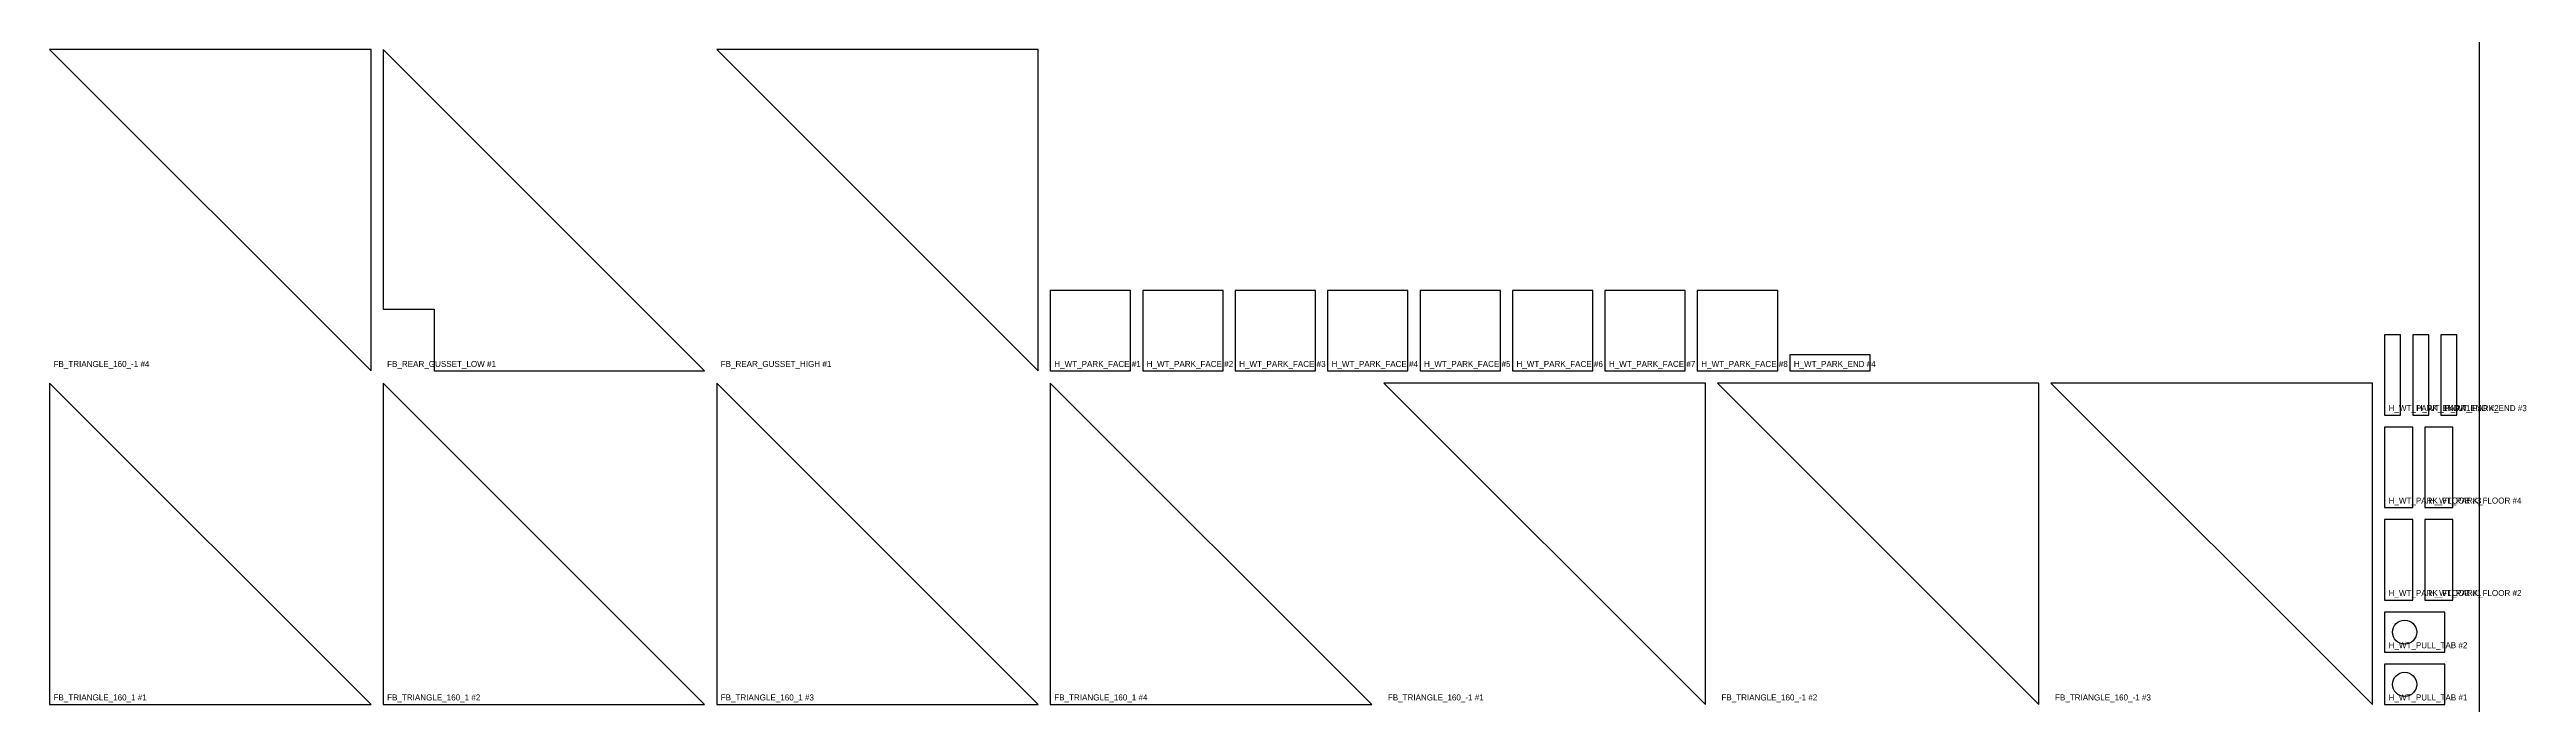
# Model space of a CAD drawing. Header units: millimetres. Extents: x 0 to 1243, y 0 to 2438.
# Drawn here: x 10 to 1243, y 10 to 336 of the extents above; entities that cross this region are included whole.
import ezdxf

# ---------------------------------------------------------------- set-up
doc = ezdxf.new("R2010")
doc.units = ezdxf.units.MM
for name, color, linetype in [('CUT_HOLES', 7, 'Continuous'), ('CUT_OUTER', 7, 'Continuous'), ('PART_MARK_NO_CUT', 7, 'Continuous'), ('STOCK_NO_CUT', 7, 'Continuous')]:
    doc.layers.add(name, color=color, linetype=linetype)

msp = doc.modelspace()

# ---------------------------------------------------------------- texts
at = {"layer": 'PART_MARK_NO_CUT'}
for s, p in [('FB_TRIANGLE_160_-1 #4', (12, 178)), ('FB_REAR_GUSSET_LOW #1', (178, 178)), ('FB_REAR_GUSSET_HIGH #1', (344, 178)), ('H_WT_PARK_FACE #1', (510, 178)), ('H_WT_PARK_FACE #2', (556, 178)), ('H_WT_PARK_FACE #3', (602, 178)), ('H_WT_PARK_FACE #4', (648, 178)), ('H_WT_PARK_FACE #5', (694, 178)), ('H_WT_PARK_FACE #6', (740, 178)), ('H_WT_PARK_FACE #7', (786, 178)), ('H_WT_PARK_FACE #8', (832, 178)), ('H_WT_PARK_END #4', (878, 178)), ('H_WT_PARK_END #1', (1174, 156)), ('H_WT_PARK_END #2', (1188, 156)), ('H_WT_PARK_END #3', (1202, 156)), ('H_WT_PARK_FLOOR #3', (1174, 110)), ('H_WT_PARK_FLOOR #4', (1194, 110)), ('H_WT_PARK_FLOOR #1', (1174, 64)), ('H_WT_PARK_FLOOR #2', (1194, 64)), ('H_WT_PULL_TAB #2', (1174, 38)), ('FB_TRIANGLE_160_1 #1', (12, 12)), ('FB_TRIANGLE_160_1 #2', (178, 12)), ('FB_TRIANGLE_160_1 #3', (344, 12)), ('FB_TRIANGLE_160_1 #4', (510, 12)), ('FB_TRIANGLE_160_-1 #1', (676, 12)), ('FB_TRIANGLE_160_-1 #2', (842, 12)), ('FB_TRIANGLE_160_-1 #3', (1008, 12)), ('H_WT_PULL_TAB #1', (1174, 12))]:
    msp.add_text(s, height=3, dxfattribs=at).set_placement(p)

# ---------------------------------------------------------------- linework, layer by layer
at = {"layer": 'CUT_HOLES'}
for centre in [(1182, 46), (1182, 20)]:
    msp.add_circle(centre, 6, dxfattribs=at)
at = {"layer": 'CUT_OUTER'}
for points in [[(170, 336), (10, 336), (170, 176)], [(201.4, 176), (336, 176), (176, 336), (176, 206.8), (201.4, 206.8)], [(502, 336), (342, 336), (502, 176)], [(508, 176), (548, 176), (548, 216), (508, 216)], [(554, 176), (594, 176), (594, 216), (554, 216)], [(600, 176), (640, 176), (640, 216), (600, 216)], [(646, 176), (686, 176), (686, 216), (646, 216)], [(692, 176), (732, 176), (732, 216), (692, 216)], [(738, 176), (778, 176), (778, 216), (738, 216)], [(784, 176), (824, 176), (824, 216), (784, 216)], [(830, 176), (870, 176), (870, 216), (830, 216)], [(1172, 154), (1180, 154), (1180, 194), (1172, 194)], [(1186, 154), (1194, 154), (1194, 194), (1186, 194)], [(1200, 154), (1208, 154), (1208, 194), (1200, 194)], [(916, 176), (916, 184), (876, 184), (876, 176)], [(10, 10), (170, 10), (10, 170)], [(176, 10), (336, 10), (176, 170)], [(342, 10), (502, 10), (342, 170)], [(508, 10), (668, 10), (508, 170)], [(834, 170), (674, 170), (834, 10)], [(1000, 170), (840, 170), (1000, 10)], [(1166, 170), (1006, 170), (1166, 10)], [(1186, 108), (1186, 148), (1172, 148), (1172, 108)], [(1206, 108), (1206, 148), (1192, 148), (1192, 108)], [(1186, 62), (1186, 102), (1172, 102), (1172, 62)], [(1206, 62), (1206, 102), (1192, 102), (1192, 62)], [(1202, 36), (1202, 56), (1172, 56), (1172, 36)], [(1202, 10), (1202, 30), (1172, 30), (1172, 10)]]:
    msp.add_lwpolyline(points, close=True, dxfattribs=at)
at = {"layer": 'STOCK_NO_CUT'}
msp.add_lwpolyline([(0, 0), (1219.2, 0), (1219.2, 2438.4), (0, 2438.4)], close=True, dxfattribs=at)

msp.set_redraw_order([(e.dxf.handle, doc.entitydb.next_handle()) for e in msp.query("TEXT MTEXT ATTDEF DIMENSION ARC_DIMENSION")])  # texts and dimensions are drawn at this point

doc.saveas('drawing.dxf')
